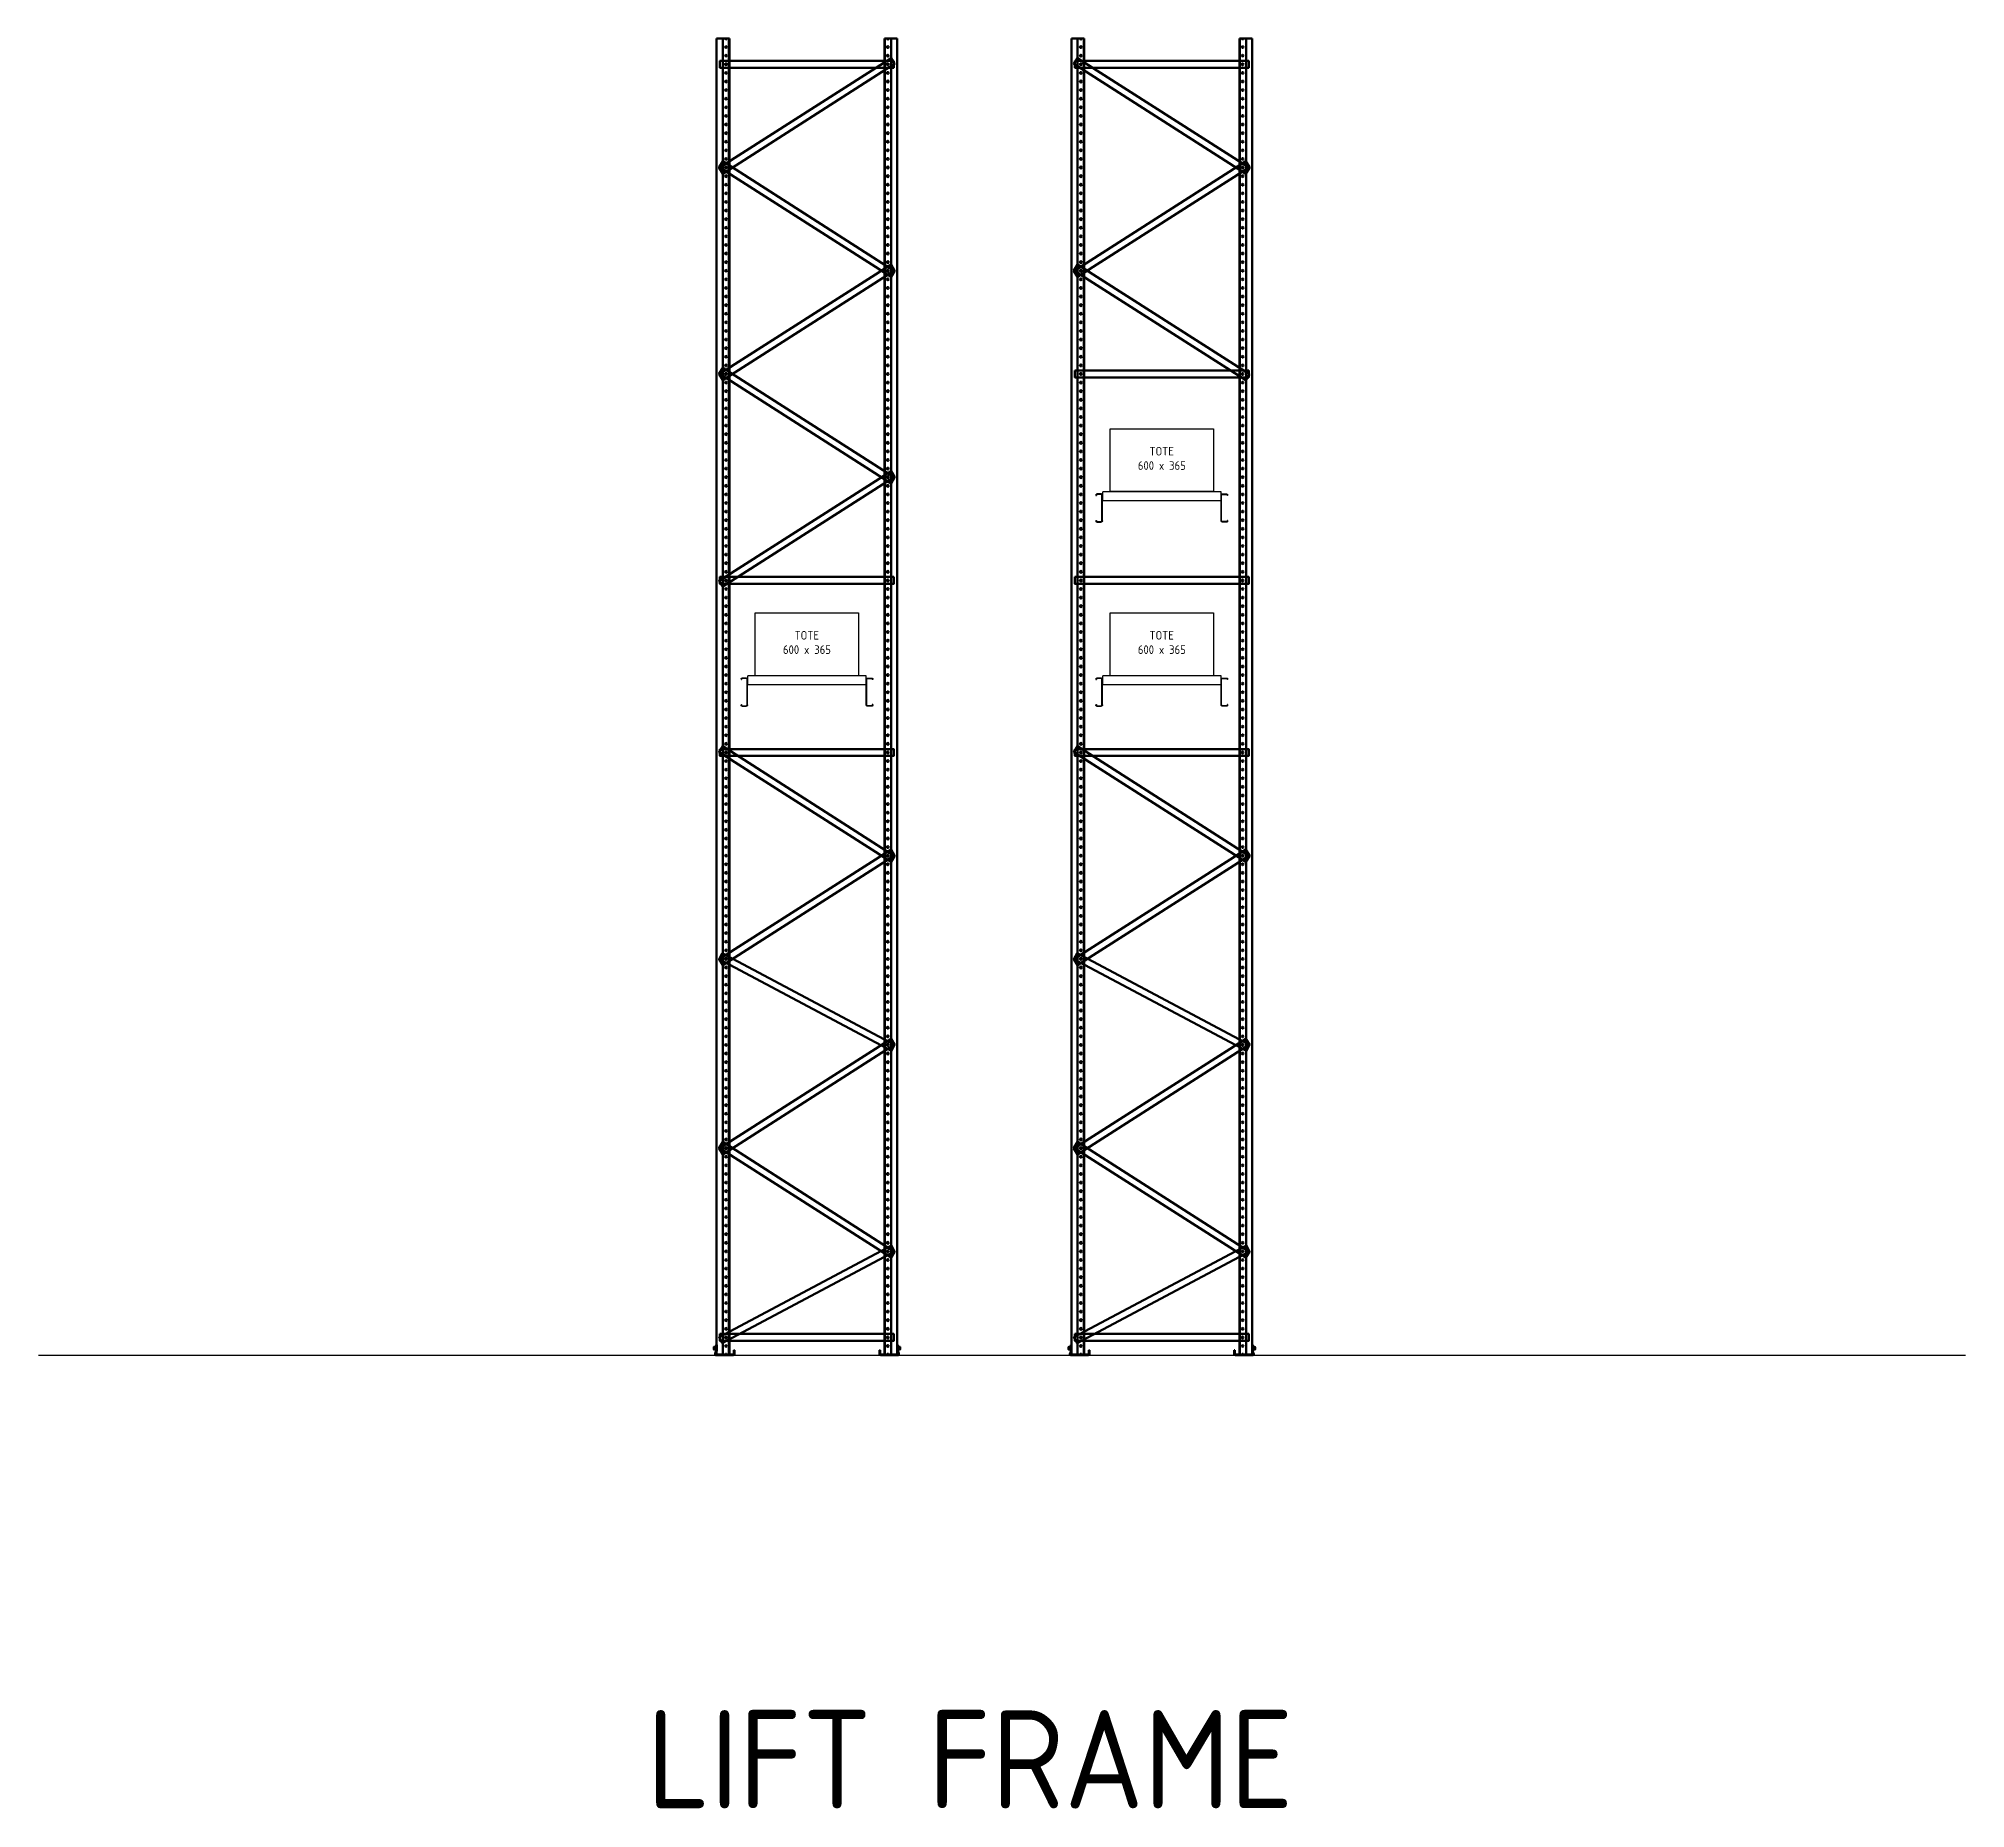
# Model space of a CAD drawing. Header units: millimetres. Extents: x 55283 to 71127, y -287983 to -259130.
# Drawn here: x 56650 to 67847, y -287983 to -277695 of the extents above; entities that cross this region are included whole.
import ezdxf

# ---------------------------------------------------------------- set-up
doc = ezdxf.new("R2010")
doc.units = ezdxf.units.MM
doc.linetypes.add('AM_ISO02W050', pattern=[7.5, 6, -1.5])
doc.linetypes.add('AM_ISO09W050', pattern=[22.5, 12, -1.5, 3, -1.5, 3, -1.5])
doc.layers.add('HANDRAILS', color=62, linetype='Continuous')
for name, color, linetype, lineweight in [('Hidden', 9, 'AM_ISO02W050', 25), ('Phantom', 8, 'AM_ISO09W050', 25), ('Racking', 30, 'Continuous', 70)]:
    doc.layers.add(name, color=color, linetype=linetype, lineweight=lineweight)
doc.styles.get("Standard").update_dxf_attribs({"font": 'ISOCP.SHX'})

msp = doc.modelspace()

# ---------------------------------------------------------------- texts
at = {"layer": 'HANDRAILS', "insert": (60184, -287411), "char_height": 571.5, "attachment_point": 1}
msp.add_mtext_dynamic_manual_height_columns('LIFT FRAME', width=9938.25, gutter_width=11.4, heights=[0], dxfattribs=at)

# ---------------------------------------------------------------- blocks, each defined once
blk = doc.blocks.new('*U32')
blk.add_lwpolyline([(-35, 20), (975, 20), (975, -20), (-35, -20)], close=True)
for centre in [(0, 0), (940, 0)]:
    blk.add_circle(centre, 5.5)
blk = doc.blocks.new('*U31')
blk.add_lwpolyline([(-22, 34), (980, -499), (962, -534), (-40, -1)], close=True)
for centre in [(0, 0), (940, -500)]:
    blk.add_circle(centre, 5.5)
blk = doc.blocks.new('*U38')
blk.add_lwpolyline([(-19, 36), (980, -602), (959, -636), (-40, 2)], close=True)
for centre in [(0, 0), (940, -600)]:
    blk.add_circle(centre, 5.5)
blk = doc.blocks.new('*U35')
blk.add_lwpolyline([(-19, 36), (980, -602), (959, -636), (-40, 2)], close=True)
for centre in [(0, 0), (940, -600)]:
    blk.add_circle(centre, 5.5)
blk = doc.blocks.new('*U37')
blk.add_lwpolyline([(-19, 36), (980, -602), (959, -636), (-40, 2)], close=True)
for centre in [(0, 0), (940, -600)]:
    blk.add_circle(centre, 5.5)
blk = doc.blocks.new('*U42')
blk.add_lwpolyline([(40, -2), (-959, 636), (-980, 602), (19, -36)], close=True)
for centre in [(-940, 600), (0, 0)]:
    blk.add_circle(centre, 5.5)
blk = doc.blocks.new('Xref MS Rack Section$0$BASEPLATE')
for p, q in [((883158, 344342), (883158, 344364)), ((883158, 344364), (883162, 344364)), ((883162, 344364), (883162, 344342)), ((883166, 344338), (883264, 344338)), ((883264, 344334), (883166, 344334)), ((883181, 344338), (883181, 344334)), ((883187, 344342), (883187, 344330)), ((883193, 344338), (883193, 344334)), ((883228, 344338), (883228, 344334)), ((883231, 344338), (883231, 344334)), ((883237, 344342), (883237, 344330)), ((883243, 344338), (883243, 344334)), ((883246, 344338), (883246, 344334)), ((883258, 344376), (883270, 344376)), ((883266, 344394), (883262, 344394)), ((883262, 344359), (883262, 344394)), ((883262, 344382), (883266, 344382)), ((883262, 344370), (883266, 344370)), ((883263, 344356), (883267, 344343)), ((883266, 344359), (883266, 344394)), ((883267, 344357), (883271, 344344))]:
    blk.add_line(p, q)
for centre, radius, start, end in [((883166, 344342), 8, 180, 270), ((883166, 344342), 4, 180, 270), ((883270, 344359), 8, 180, 199.5), ((883264, 344342), 7.88, 269.4638, 20.0362), ((883264, 344342), 3.93, 270, 19.5), ((883270, 344359), 4, 180, 199.5)]:
    blk.add_arc(centre, radius, start, end)
blk = doc.blocks.new('Xref MS Rack Section$0$SOC HD SIDE')
at = {"color": 0, "linetype": 'ByBlock'}
blk.add_line((1079182, 503083), (1079182, 503069), dxfattribs=at)
for points in [[(1079170, 503086), (1079172, 503086), (1079172, 503066), (1079170, 503066)], [(1079172, 503084), (1079181, 503084), (1079181, 503068), (1079172, 503068)]]:
    blk.add_lwpolyline(points, dxfattribs=at)
for centre, start, end in [((1079181, 503083), 0, 90), ((1079181, 503069), 270, 0)]:
    blk.add_arc(centre, 1, start, end, dxfattribs=at)
blk = doc.blocks.new('*U34')
blk.add_lwpolyline([(-19, 36), (980, -602), (959, -636), (-40, 2)], close=True)
for centre in [(0, 0), (940, -600)]:
    blk.add_circle(centre, 5.5)
blk = doc.blocks.new('*U121')
blk.add_lwpolyline([(-19, 36), (980, -602), (959, -636), (-40, 2)], close=True)
for centre in [(0, 0), (940, -600)]:
    blk.add_circle(centre, 5.5)
blk = doc.blocks.new('*U122')
blk.add_lwpolyline([(-22, 34), (980, -499), (962, -534), (-40, -1)], close=True)
for centre in [(0, 0), (940, -500)]:
    blk.add_circle(centre, 5.5)
blk = doc.blocks.new('*U39')
blk.add_lwpolyline([(-19, 36), (980, -602), (959, -636), (-40, 2)], close=True)
for centre in [(0, 0), (940, -600)]:
    blk.add_circle(centre, 5.5)
blk = doc.blocks.new('*U40')
blk.add_lwpolyline([(-19, 36), (980, -602), (959, -636), (-40, 2)], close=True)
for centre in [(0, 0), (940, -600)]:
    blk.add_circle(centre, 5.5)
blk = doc.blocks.new('*U41')
blk.add_lwpolyline([(-35, 20), (975, 20), (975, -20), (-35, -20)], close=True)
for centre in [(0, 0), (940, 0)]:
    blk.add_circle(centre, 5.5)
blk = doc.blocks.new('*U33')
blk.add_lwpolyline([(-19, 36), (980, -602), (959, -636), (-40, 2)], close=True)
for centre in [(0, 0), (940, -600)]:
    blk.add_circle(centre, 5.5)
blk = doc.blocks.new('*U36')
blk.add_lwpolyline([(-22, 34), (980, -499), (962, -534), (-40, -1)], close=True)
for centre in [(0, 0), (940, -500)]:
    blk.add_circle(centre, 5.5)
blk = doc.blocks.new('*U29')
for p, q in [((-21.825, 158.0666), (-21.825, 154.6052)), ((-21.825, 154.6052), (-19.165, 154.6052)), ((-19.165, 158.0666), (-19.165, 154.6052)), ((9.84, 163.4952), (-16.3964, 163.4952)), ((9.84, 160.8352), (-16.3964, 160.8352)), ((13.015, 7.4225), (13.015, 157.6602)), ((15.675, 7.4225), (15.675, 157.6602)), ((705.675, 7.4225), (705.675, 157.6602)), ((708.335, 7.4225), (708.335, 157.6602)), ((711.51, 163.4952), (737.7464, 163.4952)), ((711.51, 160.8352), (737.7464, 160.8352)), ((740.515, 158.0666), (740.515, 154.6052)), ((743.175, 154.6052), (740.515, 154.6052)), ((743.175, 158.0666), (743.175, 154.6052)), ((-21.825, 8.89), (-21.825, 5.4286)), ((-21.825, 8.89), (-19.165, 8.89)), ((-19.165, 8.89), (-19.165, 5.4286)), ((-16.3964, 2.66), (8.2525, 2.66)), ((-16.3964, 0), (8.2525, 0)), ((737.7464, 2.66), (713.0975, 2.66)), ((737.7464, 0), (713.0975, 0)), ((740.515, 8.89), (740.515, 5.4286)), ((743.175, 8.89), (740.515, 8.89)), ((743.175, 8.89), (743.175, 5.4286))]:
    blk.add_line(p, q)
for centre, radius, start, end in [((-16.3964, 158.0666), 5.4286, 90, 180), ((-16.3964, 158.0666), 2.7686, 90, 180), ((9.84, 157.6602), 5.835, 0, 90), ((9.84, 157.6602), 3.175, 0, 90), ((711.51, 157.6602), 5.835, 90, 180), ((711.51, 157.6602), 3.175, 90, 180), ((737.7464, 158.0666), 5.4286, 0, 90), ((737.7464, 158.0666), 2.7686, 0, 90), ((-16.3964, 5.4286), 5.4286, 180, 270), ((-16.3964, 5.4286), 2.7686, 180, 270), ((8.2525, 7.4225), 4.7625, 270, 0), ((8.2525, 7.4225), 7.4225, 270, 0), ((713.0975, 7.4225), 7.4225, 180, 270), ((713.0975, 7.4225), 4.7625, 180, 270), ((737.7464, 5.4286), 2.7686, 270, 0), ((737.7464, 5.4286), 5.4286, 270, 0)]:
    blk.add_arc(centre, radius, start, end)
at = {"layer": 'Hidden'}
blk.add_lwpolyline([(15.675, 176.4952), (705.675, 176.4952), (705.675, 126.4952), (15.675, 126.4952)], close=True, dxfattribs=at)
blk = doc.blocks.new('Tote side 600 x 365')
blk.add_lwpolyline([(500, 365), (500, 0), (-100, 0), (-100, 365)], close=True)
at = {"insert": (21, 260), "char_height": 50, "attachment_point": 1}
blk.add_mtext_dynamic_manual_height_columns('\\pi107.5;TOTE\\P\\pi39.971;600 x 365', width=355, gutter_width=12.5, heights=[0], dxfattribs=at)

# ---------------------------------------------------------------- linework, layer by layer
msp.add_line((56650, -285349), (67847, -285349))
at = {"layer": 'Racking'}
for p, q in [((60590, -285345), (60590, -277695)), ((60665, -277695), (60590, -277695)), ((60626, -285345), (60626, -277695)), ((60662, -285345), (60662, -277695)), ((60662, -285345), (60662, -277695)), ((60665, -285345), (60665, -277695)), ((61566, -285345), (61566, -277695)), ((61566, -277695), (61640, -277695)), ((61568, -285345), (61568, -277695)), ((61605, -285345), (61605, -277695)), ((61640, -285345), (61640, -277695)), ((62652, -285345), (62652, -277695)), ((62727, -277695), (62652, -277695)), ((62688, -285345), (62688, -277695)), ((62724, -285345), (62724, -277695)), ((62727, -285345), (62727, -277695)), ((63628, -285345), (63628, -277695)), ((63628, -277695), (63702, -277695)), ((63630, -285345), (63630, -277695)), ((63630, -285345), (63630, -277695)), ((63667, -285345), (63667, -277695)), ((63702, -285345), (63702, -277695)), ((60665, -285345), (60590, -285345)), ((61567, -285345), (61641, -285345)), ((62726, -285345), (62651, -285345)), ((63628, -285345), (63702, -285345))]:
    msp.add_line(p, q, dxfattribs=at)
for centre in [(60645, -277745), (61585, -277745), (62707, -277745), (63647, -277745), (60645, -277795), (60645, -277845), (60645, -277895), (61585, -277795), (61585, -277845), (61585, -277895), (62707, -277795), (62707, -277845), (62707, -277895), (63647, -277795), (63647, -277845), (63647, -277895), (60645, -277945), (60645, -277995), (61585, -277945), (61585, -277995), (62707, -277945), (62707, -277995), (63647, -277945), (63647, -277995), (60645, -278045), (60645, -278095), (61585, -278045), (61585, -278095), (62707, -278045), (62707, -278095), (63647, -278045), (63647, -278095), (60645, -278145), (60645, -278195), (61585, -278145), (61585, -278195), (62707, -278145), (62707, -278195), (63647, -278145), (63647, -278195), (60645, -278245), (60645, -278295), (60645, -278345), (61585, -278245), (61585, -278295), (61585, -278345), (62707, -278245), (62707, -278295), (62707, -278345), (63647, -278245), (63647, -278295), (63647, -278345), (60645, -278395), (60645, -278445), (61585, -278395), (61585, -278445), (62707, -278395), (62707, -278445), (63647, -278395), (63647, -278445), (60645, -278495), (60645, -278545), (61585, -278495), (61585, -278545), (62707, -278495), (62707, -278545), (63647, -278495), (63647, -278545), (60645, -278595), (60645, -278645), (61585, -278595), (61585, -278645), (62707, -278595), (62707, -278645), (63647, -278595), (63647, -278645), (60645, -278695), (60645, -278745), (60645, -278795), (61585, -278695), (61585, -278745), (61585, -278795), (62707, -278695), (62707, -278745), (62707, -278795), (63647, -278695), (63647, -278745), (63647, -278795), (60645, -278845), (60645, -278895), (61585, -278845), (61585, -278895), (62707, -278845), (62707, -278895), (63647, -278845), (63647, -278895), (60645, -278945), (60645, -278995), (61585, -278945), (61585, -278995), (62707, -278945), (62707, -278995), (63647, -278945), (63647, -278995), (60645, -279045), (60645, -279095), (61585, -279045), (61585, -279095), (62707, -279045), (62707, -279095), (63647, -279045), (63647, -279095), (60645, -279145), (60645, -279195), (60645, -279245), (61585, -279145), (61585, -279195), (61585, -279245), (62707, -279145), (62707, -279195), (62707, -279245), (63647, -279145), (63647, -279195), (63647, -279245), (60645, -279295), (60645, -279345), (61585, -279295), (61585, -279345), (62707, -279295), (62707, -279345), (63647, -279295), (63647, -279345), (60645, -279395), (60645, -279445), (61585, -279395), (61585, -279445), (62707, -279395), (62707, -279445), (63647, -279395), (63647, -279445), (60645, -279495), (60645, -279545), (61585, -279495), (61585, -279545), (62707, -279495), (62707, -279545), (63647, -279495), (63647, -279545), (60645, -279595), (60645, -279645), (61585, -279595), (61585, -279645), (62707, -279595), (62707, -279645), (63647, -279595), (63647, -279645), (60645, -279695), (60645, -279745), (60645, -279795), (61585, -279695), (61585, -279745), (61585, -279795), (62707, -279695), (62707, -279745), (62707, -279795), (63647, -279695), (63647, -279745), (63647, -279795), (60645, -279845), (60645, -279895), (61585, -279845), (61585, -279895), (62707, -279845), (62707, -279895), (63647, -279845), (63647, -279895), (60645, -279945), (60645, -279995), (61585, -279945), (61585, -279995), (62707, -279945), (62707, -279995), (63647, -279945), (63647, -279995), (60645, -280045), (60645, -280095), (61585, -280045), (61585, -280095), (62707, -280045), (62707, -280095), (63647, -280045), (63647, -280095), (60645, -280145), (60645, -280195), (60645, -280245), (61585, -280145), (61585, -280195), (61585, -280245), (62707, -280145), (62707, -280195), (62707, -280245), (63647, -280145), (63647, -280195), (63647, -280245), (60645, -280295), (60645, -280345), (61585, -280295), (61585, -280345), (62707, -280295), (62707, -280345), (63647, -280295), (63647, -280345), (60645, -280395), (60645, -280445), (61585, -280395), (61585, -280445), (62707, -280395), (62707, -280445), (63647, -280395), (63647, -280445), (60645, -280495), (60645, -280545), (61585, -280495), (61585, -280545), (62707, -280495), (62707, -280545), (63647, -280495), (63647, -280545), (60645, -280595), (60645, -280645), (60645, -280695), (61585, -280595), (61585, -280645), (61585, -280695), (62707, -280595), (62707, -280645), (62707, -280695), (63647, -280595), (63647, -280645), (63647, -280695), (60645, -280745), (60645, -280795), (61585, -280745), (61585, -280795), (62707, -280745), (62707, -280795), (63647, -280745), (63647, -280795), (60645, -280845), (60645, -280895), (61585, -280845), (61585, -280895), (62707, -280845), (62707, -280895), (63647, -280845), (63647, -280895), (60645, -280945), (60645, -280995), (61585, -280945), (61585, -280995), (62707, -280945), (62707, -280995), (63647, -280945), (63647, -280995), (60645, -281045), (60645, -281095), (60645, -281145), (61585, -281045), (61585, -281095), (61585, -281145), (62707, -281045), (62707, -281095), (62707, -281145), (63647, -281045), (63647, -281095), (63647, -281145), (60645, -281195), (60645, -281245), (61585, -281195), (61585, -281245), (62707, -281195), (62707, -281245), (63647, -281195), (63647, -281245), (60645, -281295), (60645, -281345), (61585, -281295), (61585, -281345), (62707, -281295), (62707, -281345), (63647, -281295), (63647, -281345), (60645, -281395), (60645, -281445), (61585, -281395), (61585, -281445), (62707, -281395), (62707, -281445), (63647, -281395), (63647, -281445), (60645, -281495), (60645, -281545), (60645, -281595), (61585, -281495), (61585, -281545), (61585, -281595), (62707, -281495), (62707, -281545), (62707, -281595), (63647, -281495), (63647, -281545), (63647, -281595), (60645, -281645), (60645, -281695), (61585, -281645), (61585, -281695), (62707, -281645), (62707, -281695), (63647, -281645), (63647, -281695), (60645, -281745), (60645, -281795), (61585, -281745), (61585, -281795), (62707, -281745), (62707, -281795), (63647, -281745), (63647, -281795), (60645, -281845), (60645, -281895), (61585, -281845), (61585, -281895), (62707, -281845), (62707, -281895), (63647, -281845), (63647, -281895), (60645, -281945), (60645, -281995), (61585, -281945), (61585, -281995), (62707, -281945), (62707, -281995), (63647, -281945), (63647, -281995), (60645, -282045), (60645, -282095), (60645, -282145), (61585, -282045), (61585, -282095), (61585, -282145), (62707, -282045), (62707, -282095), (62707, -282145), (63647, -282045), (63647, -282095), (63647, -282145), (60645, -282195), (60645, -282245), (61585, -282195), (61585, -282245), (62707, -282195), (62707, -282245), (63647, -282195), (63647, -282245), (60645, -282295), (60645, -282345), (61585, -282295), (61585, -282345), (62707, -282295), (62707, -282345), (63647, -282295), (63647, -282345), (60645, -282395), (60645, -282445), (61585, -282395), (61585, -282445), (62707, -282395), (62707, -282445), (63647, -282395), (63647, -282445), (60645, -282495), (60645, -282545), (60645, -282595), (61585, -282495), (61585, -282545), (61585, -282595), (62707, -282495), (62707, -282545), (62707, -282595), (63647, -282495), (63647, -282545), (63647, -282595), (60645, -282645), (60645, -282695), (61585, -282645), (61585, -282695), (62707, -282645), (62707, -282695), (63647, -282645), (63647, -282695), (60645, -282745), (60645, -282795), (61585, -282745), (61585, -282795), (62707, -282745), (62707, -282795), (63647, -282745), (63647, -282795), (60645, -282845), (60645, -282895), (61585, -282845), (61585, -282895), (62707, -282845), (62707, -282895), (63647, -282845), (63647, -282895), (60645, -282945), (60645, -282995), (60645, -283045), (61585, -282945), (61585, -282995), (61585, -283045), (62707, -282945), (62707, -282995), (62707, -283045), (63647, -282945), (63647, -282995), (63647, -283045), (60645, -283095), (60645, -283145), (61585, -283095), (61585, -283145), (62707, -283095), (62707, -283145), (63647, -283095), (63647, -283145), (60645, -283195), (60645, -283245), (61585, -283195), (61585, -283245), (62707, -283195), (62707, -283245), (63647, -283195), (63647, -283245), (60645, -283295), (60645, -283345), (61585, -283295), (61585, -283345), (62707, -283295), (62707, -283345), (63647, -283295), (63647, -283345), (60645, -283395), (60645, -283445), (60645, -283495), (61585, -283395), (61585, -283445), (61585, -283495), (62707, -283395), (62707, -283445), (62707, -283495), (63647, -283395), (63647, -283445), (63647, -283495), (60645, -283545), (60645, -283595), (61585, -283545), (61585, -283595), (62707, -283545), (62707, -283595), (63647, -283545), (63647, -283595), (60645, -283645), (60645, -283695), (61585, -283645), (61585, -283695), (62707, -283645), (62707, -283695), (63647, -283645), (63647, -283695), (60645, -283745), (60645, -283795), (61585, -283745), (61585, -283795), (62707, -283745), (62707, -283795), (63647, -283745), (63647, -283795), (60645, -283845), (60645, -283895), (60645, -283945), (61585, -283845), (61585, -283895), (61585, -283945), (62707, -283845), (62707, -283895), (62707, -283945), (63647, -283845), (63647, -283895), (63647, -283945), (60645, -283995), (60645, -284045), (61585, -283995), (61585, -284045), (62707, -283995), (62707, -284045), (63647, -283995), (63647, -284045), (60645, -284095), (60645, -284145), (61585, -284095), (61585, -284145), (62707, -284095), (62707, -284145), (63647, -284095), (63647, -284145), (60645, -284195), (60645, -284245), (61585, -284195), (61585, -284245), (62707, -284195), (62707, -284245), (63647, -284195), (63647, -284245), (60645, -284295), (60645, -284345), (60645, -284395), (61585, -284295), (61585, -284345), (61585, -284395), (62707, -284295), (62707, -284345), (62707, -284395), (63647, -284295), (63647, -284345), (63647, -284395), (60645, -284445), (60645, -284495), (61585, -284445), (61585, -284495), (62707, -284445), (62707, -284495), (63647, -284445), (63647, -284495), (60645, -284545), (60645, -284595), (61585, -284545), (61585, -284595), (62707, -284545), (62707, -284595), (63647, -284545), (63647, -284595), (60645, -284645), (60645, -284695), (61585, -284645), (61585, -284695), (62707, -284645), (62707, -284695), (63647, -284645), (63647, -284695), (60645, -284745), (60645, -284795), (61585, -284745), (61585, -284795), (62707, -284745), (62707, -284795), (63647, -284745), (63647, -284795), (60645, -284845), (60645, -284895), (60645, -284945), (61585, -284845), (61585, -284895), (61585, -284945), (62707, -284845), (62707, -284895), (62707, -284945), (63647, -284845), (63647, -284895), (63647, -284945), (60645, -284995), (60645, -285045), (61585, -284995), (61585, -285045), (62707, -284995), (62707, -285045), (63647, -284995), (63647, -285045), (60645, -285095), (60645, -285145), (61585, -285095), (61585, -285145), (62707, -285095), (62707, -285145), (63647, -285095), (63647, -285145), (60645, -285195), (60645, -285245), (61585, -285195), (61585, -285245), (62707, -285195), (62707, -285245), (63647, -285195), (63647, -285245), (60645, -285295), (61585, -285295), (62707, -285295), (63647, -285295)]:
    msp.add_circle(centre, 5.2, dxfattribs=at)
for centre, start, end in [((60645, -277695), 180, 0), ((61585, -277695), 180, 0), ((62707, -277695), 180, 0), ((63647, -277695), 180, 0), ((60645, -285345), 0, 180), ((60645, -285345), 0, 180), ((61585, -285345), 0, 180), ((62707, -285345), 0, 180), ((63647, -285345), 0, 180), ((63647, -285345), 0, 180)]:
    msp.add_arc(centre, 5.2, start, end, dxfattribs=at)

# ---------------------------------------------------------------- block references
at = {"layer": 'Phantom'}
for p in [(62977, -280329), (60915, -281399), (62977, -281399)]:
    msp.add_blockref('Tote side 600 x 365', p, dxfattribs=at)
at = {"layer": 'Phantom', "xscale": -1}
for p in [(63538, -280506), (61476, -281576), (63538, -281576)]:
    msp.add_blockref('*U29', p, dxfattribs=at)
at = {"layer": 'Racking', "xscale": -1}
for name, p, rotation in [('*U34', (61585, -277845), 5.691447313438403e-11), ('*U34', (62707, -279045), 180), ('*U42', (60645, -279645), 5.691447313438403e-11), ('*U39', (61585, -280245), 5.691447313438403e-11)]:
    msp.add_blockref(name, p, dxfattribs=dict(at, rotation=rotation))
for name, p in [('*U41', (61585, -277845)), ('*U32', (61585, -280845)), ('*U35', (61585, -282445)), ('*U35', (63647, -282445)), ('*U121', (61585, -283545)), ('*U33', (63647, -283545)), ('*U31', (61585, -284745)), ('*U31', (63647, -284745)), ('Xref MS Rack Section$0$SOC HD SIDE', (1139756, -788384)), ('Xref MS Rack Section$0$BASEPLATE', (943853, -629683))]:
    msp.add_blockref(name, p, dxfattribs=at)
at = {"layer": 'Racking'}
for name, p in [('*U34', (62707, -277845)), ('*U41', (62707, -277845)), ('*U42', (63647, -279645)), ('*U32', (62707, -279645)), ('*U32', (62707, -280845)), ('*U32', (60645, -281845)), ('*U32', (62707, -281845)), ('*U32', (60645, -285245)), ('*U32', (62707, -285245)), ('Xref MS Rack Section$0$BASEPLATE', (-819560, -629683)), ('Xref MS Rack Section$0$SOC HD SIDE', (-1015463, -788384))]:
    msp.add_blockref(name, p, dxfattribs=at)
for name, p, rotation in [('*U34', (61585, -279045), 180.0000000000568), ('*U40', (61585, -280245), 180.0000000000568), ('*U37', (61585, -282445), 180), ('*U37', (63647, -282445), 180), ('*U122', (61585, -283545), 180), ('*U36', (63647, -283545), 180), ('*U38', (61585, -284745), 180), ('*U34', (63647, -284745), 180)]:
    msp.add_blockref(name, p, dxfattribs=dict(at, rotation=rotation))
at = {"layer": 'Racking', "extrusion": (0, 0, -1), "xscale": -1, "zscale": -1}
for name, p in [('Xref MS Rack Section$0$BASEPLATE', (821622, -629683)), ('Xref MS Rack Section$0$SOC HD SIDE', (1017525, -788384))]:
    msp.add_blockref(name, p, dxfattribs=at)
at = {"layer": 'Racking', "extrusion": (0, 0, -1), "zscale": -1}
for name, p in [('Xref MS Rack Section$0$SOC HD SIDE', (-1141818, -788384)), ('Xref MS Rack Section$0$BASEPLATE', (-945915, -629683))]:
    msp.add_blockref(name, p, dxfattribs=at)

msp.set_redraw_order([(e.dxf.handle, doc.entitydb.next_handle()) for e in msp.query("TEXT MTEXT ATTDEF DIMENSION ARC_DIMENSION")])  # texts and dimensions are drawn at this point

doc.saveas('drawing.dxf')
